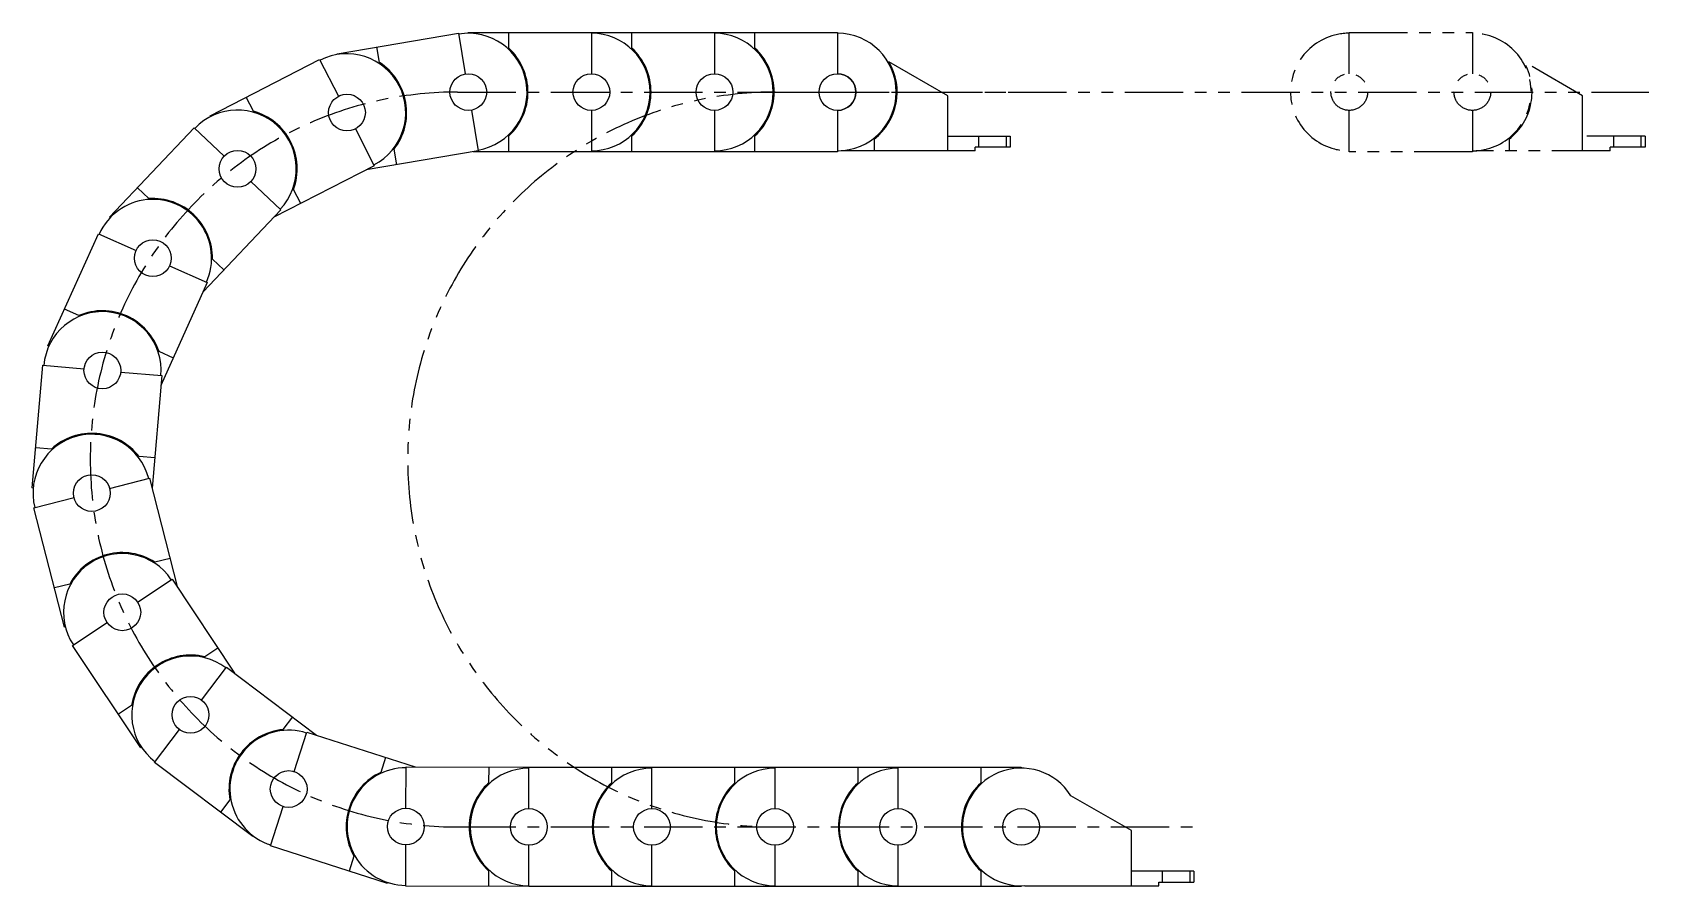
# Model space of a CAD drawing. Extents: x -197 to 880, y -629 to 120.
# Drawn here: x 0 to 880, y -565 to -100 of the extents above; entities that cross this region are included whole.
import ezdxf

# ---------------------------------------------------------------- set-up
doc = ezdxf.new("R2010")
doc.units = 0
doc.linetypes.add('CENTER', pattern=[50.8, 31.75, -6.35, 6.35, -6.35])
doc.linetypes.add('PHANTOM', pattern=[63.5, 31.75, -6.35, 6.35, -6.35, 6.35, -6.35])
doc.layers.get('0').update_dxf_attribs({"linetype": 'CONTINUOUS'})
doc.layers.add('CENTER', color=1, linetype='CONTINUOUS')

msp = doc.modelspace()

# ---------------------------------------------------------------- linework, layer by layer
at = {"color": 7, "linetype": 'CONTINUOUS'}
for p, q in [((165.89, -111.62), (231.95, -100.45)), ((231.95, -100.45), (235.7, -122.64)), ((237.37, -100), (438.37, -100)), ((237.37, -100.5), (237.37, -100)), ((259.37, -108.58), (259.37, -100)), ((304.37, -100), (304.37, -122.5)), ((326.37, -108.58), (326.37, -100)), ((371.37, -100), (371.37, -122.5)), ((393.37, -108.58), (393.37, -100)), ((438.37, -100), (438.37, -122.5)), ((165.97, -112.11), (165.89, -111.62)), ((189.01, -116.41), (187.58, -107.95)), ((96.86, -145.41), (156.44, -114.76)), ((156.44, -114.76), (166.73, -134.77)), ((498.37, -134.5), (466.39, -116.04)), ((120.35, -142.98), (116.43, -135.35)), ((498.37, -164.5), (498.37, -134.5)), ((97.09, -145.85), (96.86, -145.41)), ((239.04, -142.36), (242.79, -164.55)), ((304.37, -142.5), (304.37, -165)), ((371.37, -142.5), (371.37, -165)), ((438.37, -142.5), (438.37, -165)), ((42.03, -200.54), (88.15, -151.94)), ((88.15, -151.94), (104.47, -167.43)), ((175.88, -152.56), (186.17, -172.57)), ((259.37, -165), (259.37, -156.42)), ((326.37, -165), (326.37, -156.42)), ((393.37, -165), (393.37, -156.42)), ((458.37, -158.12), (458.37, -164.5)), ((498.37, -156.5), (532.37, -156.5)), ((515.37, -162.5), (515.37, -156.5)), ((530.37, -162.5), (530.37, -156.5)), ((532.37, -156.5), (532.37, -162.5)), ((242.79, -164.55), (181.69, -174.87)), ((198.42, -172.04), (196.99, -163.59)), ((438.37, -165), (240.1, -165)), ((440.37, -164.5), (440.37, -164.44)), ((513.37, -164.5), (440.37, -164.5)), ((513.37, -164.5), (513.37, -162.5)), ((532.37, -162.5), (513.37, -162.5)), ((186.17, -172.57), (131.5, -200.69)), ((63.4, -190.49), (57.18, -184.58)), ((118.98, -181.19), (135.3, -196.68)), ((146.16, -193.15), (142.23, -185.52)), ((42.4, -200.89), (42.03, -200.54)), ((135.3, -196.68), (92.99, -241.28)), ((8.49, -270.69), (35.97, -209.59)), ((35.97, -209.59), (56.49, -218.81)), ((74.73, -227.01), (95.25, -236.24)), ((104.33, -229.32), (98.11, -223.42)), ((95.25, -236.24), (70.04, -292.31)), ((25.34, -254.15), (17.51, -250.63)), ((8.95, -270.9), (8.49, -270.69)), ((0, -347.98), (5.75, -281.23)), ((5.75, -281.23), (28.17, -283.16)), ((76.8, -277.28), (68.97, -273.77)), ((48.1, -284.88), (70.51, -286.81)), ((70.51, -286.81), (65.23, -348.06)), ((10.44, -326.8), (1.89, -326.06)), ((66.65, -331.65), (58.1, -330.91)), ((42.07, -348.29), (63.86, -342.71)), ((63.86, -342.71), (79.11, -402.27)), ((0.5, -348.03), (0, -347.98)), ((0.9, -358.83), (22.69, -353.25)), ((17.51, -423.74), (0.9, -358.83)), ((75.02, -386.31), (66.71, -388.43)), ((20.37, -400.3), (12.05, -402.43)), ((57.32, -410.14), (76.05, -397.67)), ((76.05, -397.67), (110.11, -448.85)), ((21.94, -433.69), (40.67, -421.22)), ((18, -423.62), (17.51, -423.74)), ((59.06, -489.46), (21.94, -433.69)), ((100.98, -435.14), (93.84, -439.89)), ((92.14, -463.48), (105.71, -445.53)), ((105.71, -445.53), (154.76, -482.59)), ((54.01, -466.4), (46.87, -471.15)), ((141.61, -472.65), (136.44, -479.5)), ((66.52, -497.39), (80.09, -479.44)), ((142.63, -502.32), (149.5, -480.9)), ((149.5, -480.9), (208.5, -499.83)), ((59.48, -489.19), (59.06, -489.46)), ((119.98, -537.78), (66.52, -497.39)), ((192.35, -494.65), (189.73, -502.81)), ((203.4, -522.31), (203.46, -499.81)), ((203.46, -499.81), (270.42, -500)), ((248.46, -499.94), (248.44, -508.52)), ((270.37, -522.5), (270.37, -500)), ((270.37, -500), (538.37, -500)), ((315.37, -500), (315.37, -508.58)), ((337.37, -522.5), (337.37, -500)), ((382.37, -500), (382.37, -508.58)), ((404.37, -522.5), (404.37, -500)), ((449.37, -500), (449.37, -508.58)), ((471.37, -522.5), (471.37, -500)), ((516.37, -500), (516.37, -508.58)), ((538.37, -500), (538.37, -500.5)), ((107.6, -517.67), (102.43, -524.52)), ((598.37, -534.5), (565.49, -515.52)), ((129.65, -542.79), (136.52, -521.37)), ((598.37, -564.5), (598.37, -534.5)), ((120.28, -537.38), (119.98, -537.78)), ((193.44, -563.26), (129.65, -542.79)), ((203.28, -564.81), (203.34, -542.31)), ((270.37, -565), (270.37, -542.5)), ((337.37, -565), (337.37, -542.5)), ((404.37, -565), (404.37, -542.5)), ((471.37, -565), (471.37, -542.5)), ((175.12, -548.37), (172.49, -556.54)), ((193.6, -562.78), (193.44, -563.26)), ((248.3, -556.36), (248.28, -564.94)), ((315.37, -556.42), (315.37, -565)), ((382.37, -556.42), (382.37, -565)), ((449.37, -556.42), (449.37, -565)), ((516.37, -556.42), (516.37, -565)), ((632.37, -556.5), (598.37, -556.5)), ((613.37, -564.5), (613.37, -562.5)), ((613.37, -562.5), (632.37, -562.5)), ((615.37, -562.5), (615.37, -556.5)), ((630.37, -562.5), (630.37, -556.5)), ((632.37, -556.5), (632.37, -562.5)), ((270.37, -565), (203.28, -564.81)), ((538.37, -565), (270.37, -565)), ((538.37, -564.5), (538.37, -565)), ((540.37, -564.44), (540.37, -564.5)), ((540.37, -564.5), (613.37, -564.5))]:
    msp.add_line(p, q, dxfattribs=at)
at = {"color": 3, "linetype": 'PHANTOM'}
for p, q in [((717.03, -100), (784.03, -100)), ((717.03, -122.5), (717.03, -100)), ((784.03, -100), (784.03, -122.5)), ((844.03, -134.5), (811.15, -115.52)), ((404.37, -132.5), (880.03, -132.5)), ((844.03, -164.5), (844.03, -134.5)), ((717.03, -165), (717.03, -142.5)), ((784.03, -142.5), (784.03, -165)), ((804.03, -158.12), (804.03, -164.5)), ((878.03, -156.5), (844.03, -156.5)), ((861.03, -162.5), (861.03, -156.5)), ((876.03, -162.5), (876.03, -156.5)), ((878.03, -156.5), (878.03, -162.5)), ((784.03, -165), (717.03, -165)), ((786.03, -164.5), (786.03, -164.44)), ((859.03, -164.5), (786.03, -164.5)), ((859.03, -164.5), (859.03, -162.5)), ((878.03, -162.5), (859.03, -162.5))]:
    msp.add_line(p, q, dxfattribs=at)
at = {"color": 7, "linetype": 'CONTINUOUS'}
for centre in [(237.37, -132.5), (304.37, -132.5), (371.37, -132.5), (438.37, -132.5), (171.31, -143.67), (111.73, -174.31), (65.61, -222.91), (38.13, -284.02), (32.38, -350.77), (49, -415.68), (86.12, -471.46), (139.57, -511.85), (203.37, -532.31), (270.37, -532.5), (337.37, -532.5), (404.37, -532.5), (471.37, -532.5), (538.37, -532.5)]:
    msp.add_circle(centre, 10, dxfattribs=at)
at = {"color": 3, "linetype": 'PHANTOM'}
for centre in [(717.03, -132.5), (784.03, -132.5)]:
    msp.add_circle(centre, 10, dxfattribs=at)
at = {"color": 7, "linetype": 'CONTINUOUS'}
for centre, radius, start, end in [((237.37, -132.5), 32, 279.59322, 99.59322), ((304.37, -132.5), 32, 270, 90), ((371.37, -132.5), 32, 270, 90), ((438.37, -132.5), 32, 270, 90), ((171.31, -143.67), 32, 297.21875, 117.21875), ((237.37, -132.5), 32.5, 312.60367, 47.39633), ((304.37, -132.5), 32.5, 312.60367, 47.39633), ((371.37, -132.5), 32.5, 312.60367, 47.39633), ((171.31, -143.67), 32.5, 322.19689, 56.98955), ((438.37, -132.5), 10, 270, 90), ((438.37, -132.5), 32.5, 307.97987, 30.43344), ((111.73, -174.31), 32, 316.50374, 136.50374), ((111.73, -174.31), 32.5, 339.82242, 74.61509), ((65.61, -222.91), 32, 335.78873, 155.78873), ((65.61, -222.91), 32.5, 359.10741, 93.90008), ((38.13, -284.02), 32, 355.07373, 175.07373), ((38.13, -284.02), 32.5, 18.3924, 113.18507), ((32.38, -350.77), 32, 14.35872, 194.35872), ((32.38, -350.77), 32.5, 37.67739, 132.47006), ((49, -415.68), 32, 33.64371, 213.64371), ((49, -415.68), 32.5, 56.96238, 151.75505), ((86.12, -471.46), 32.5, 76.24737, 171.04004), ((86.12, -471.46), 32, 52.9287, 232.9287), ((139.57, -511.85), 32.5, 95.53236, 190.32503), ((139.57, -511.85), 32, 72.21369, 252.21369), ((203.37, -532.31), 32, 89.83922, 269.83922), ((270.37, -532.5), 32, 90, 270), ((337.37, -532.5), 32, 90, 270), ((404.37, -532.5), 32, 90, 270), ((471.37, -532.5), 32, 90, 270), ((538.37, -532.5), 32, 32.05201, 273.58332), ((203.37, -532.31), 32.5, 114.81736, 209.61002), ((270.37, -532.5), 32.5, 132.44289, 227.23556), ((337.37, -532.5), 32.5, 132.60367, 227.39633), ((404.37, -532.5), 32.5, 132.60367, 227.39633), ((471.37, -532.5), 32.5, 132.60367, 227.39633), ((538.37, -532.5), 32.5, 132.60367, 227.39633)]:
    msp.add_arc(centre, radius, start, end, dxfattribs=at)
at = {"color": 3, "linetype": 'PHANTOM'}
for centre, radius, start, end in [((717.03, -132.5), 32, 90, 270), ((784.03, -132.5), 32, 270, 90), ((784.03, -132.5), 32.5, 307.97987, 30.43344), ((404.37, -332.5), 200, 90, 270)]:
    msp.add_arc(centre, radius, start, end, dxfattribs=at)
at = {"layer": 'CENTER', "color": 1, "linetype": 'CENTER'}
for p, q in [((231.54, -132.5), (534.37, -132.5)), ((231.54, -532.5), (634.37, -532.5))]:
    msp.add_line(p, q, dxfattribs=at)
msp.add_arc((231.54, -332.5), 200, 90, 270, dxfattribs=at)

doc.saveas('drawing.dxf')
